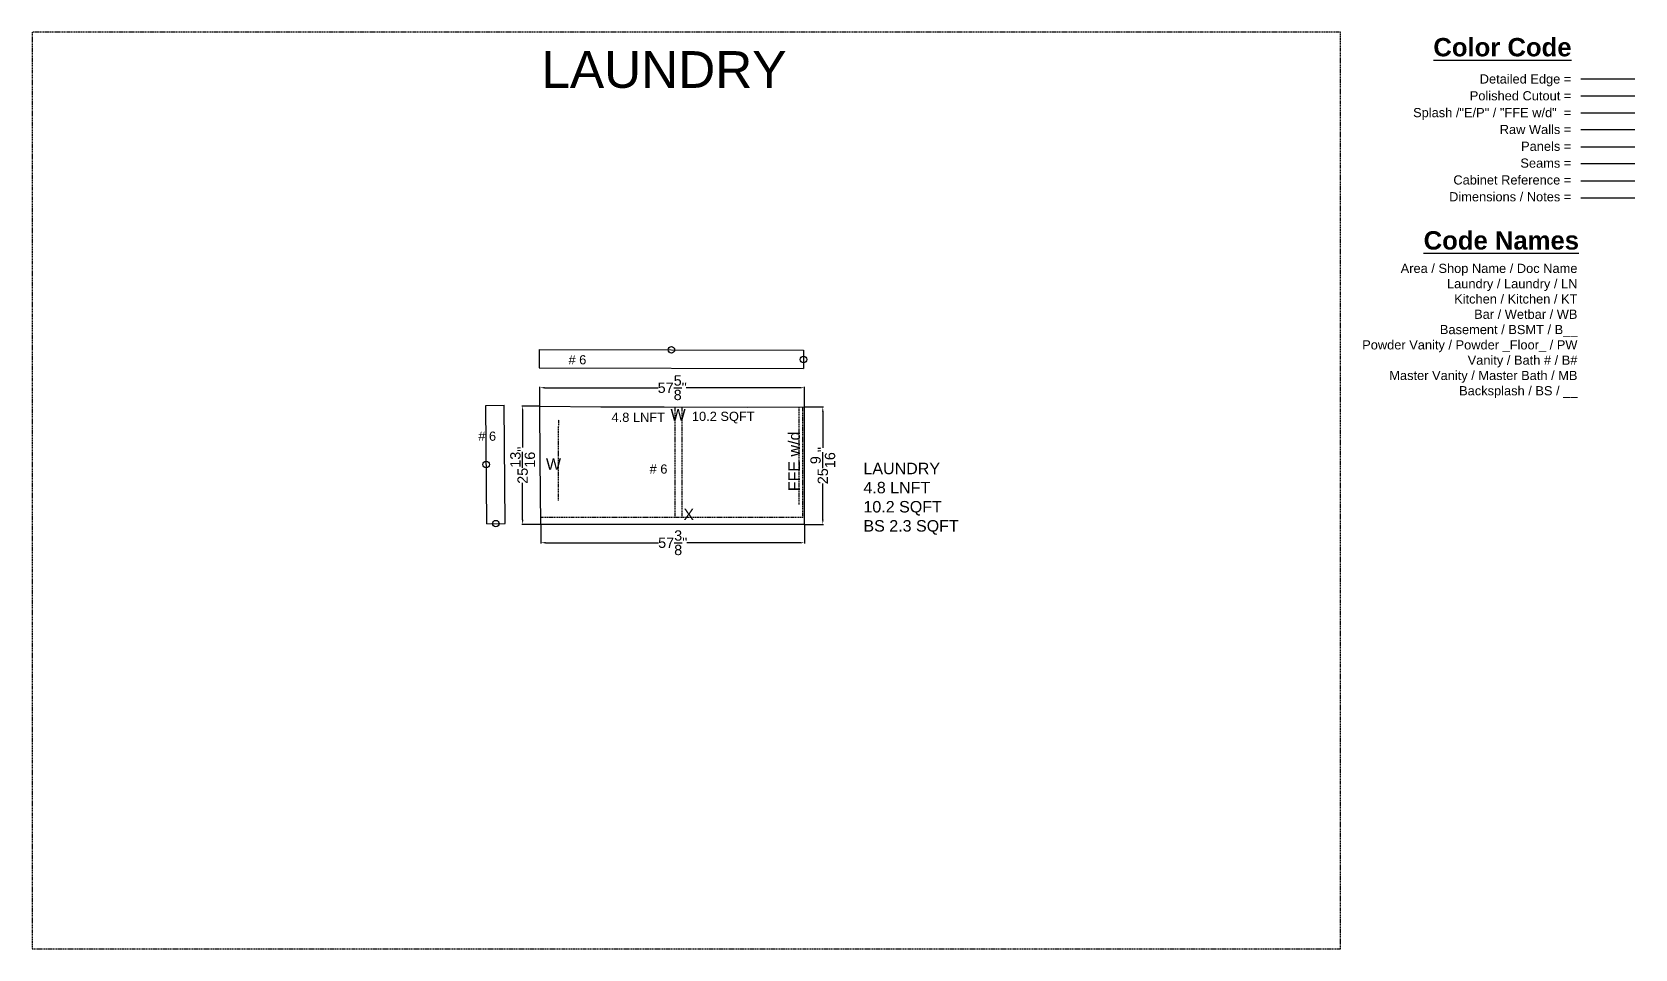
# Model space of a CAD drawing. Extents: x -347 to 953, y -714 to 758.
# Drawn here: x -90.2 to 259, y -268.7 to -68.9 of the extents above; entities that cross this region are included whole.
import ezdxf
from ezdxf.enums import TextEntityAlignment as Align

# ---------------------------------------------------------------- set-up
doc = ezdxf.new("R2010")
doc.units = 0
doc.header["$MEASUREMENT"] = 0
doc.linetypes.add('DASHED', pattern=[0.75, 0.5, -0.25])
doc.layers.get('0').update_dxf_attribs({"linetype": 'CONTINUOUS'})
doc.layers.get('Defpoints').update_dxf_attribs({"linetype": 'CONTINUOUS'})
for name, color, linetype in [('BACK_SPLASH', 211, 'CONTINUOUS'), ('BLUE_BLUE', 5, 'CONTINUOUS'), ('GREEN_TEXT', 90, 'CONTINUOUS'), ('ORANGE_CABS', 30, 'DASHED'), ('ORCHID_FFE', 193, 'CONTINUOUS'), ('RED_WALL', 1, 'CONTINUOUS')]:
    doc.layers.add(name, color=color, linetype=linetype)
doc.layers.add('No Print', color=8, linetype='CONTINUOUS', plot=False)
doc.layers.add('Reference', color=7, linetype='CONTINUOUS', transparency=0.5)
doc.styles.add('Model Text', font='arial.ttf', dxfattribs={"height": 2})
doc.styles.get("Standard").update_dxf_attribs({"font": 'arial.ttf'})
doc.dimstyles.get("Standard").update_dxf_attribs({"dimtxt": 2.25, "dimasz": 1, "dimexe": 0.18, "dimexo": 0.0625, "dimgap": 0.09, "dimtad": 0, "dimdec": 4, "dimzin": 0, "dimdsep": 46, "dimlunit": 5, "dimtxsty": 'Standard', "dimcen": 1, "dimclrd": 3, "dimclre": 3, "dimadec": 0, "dimazin": 0, "dimtfac": 1, "dimtdec": 4, "dimtofl": 0, "dimtmove": 0, "dimatfit": 3, "dimfxl": 1, "dimtolj": 1, "dimtzin": 0, "dimarcsym": 0})

msp = doc.modelspace()

# ---------------------------------------------------------------- texts
at = {"linetype": 'Continuous', "attachment_point": 1, "style": 'Model Text'}
for s, width, insert, char_height in [('LAUNDRY', 134.25107034, (20.738511, -73.07744), 8), ('{\\C3;LAUNDRY\\P}4.8 LNFT\\P10.2 SQFT{\\C3;\\P\\C6;BS 2.3 SQFT}', 29.66556514, (90.897788, -162.781406), 2.5)]:
    msp.add_mtext_dynamic_manual_height_columns(s, width=width, gutter_width=10, heights=[0], dxfattribs=dict(at, insert=insert, char_height=char_height))
at = {"linetype": 'Continuous', "char_height": 2, "attachment_point": 5, "style": 'Model Text'}
for s, insert in [('# 6', (28.579065, -140.354673)), ('4.8 LNFT', (41.840914, -152.887719)), ('10.2 SQFT', (60.354093, -152.937714)), ('# 6', (8.93195, -156.999501)), ('# 6', (46.25763, -164.158849))]:
    msp.add_mtext(s, dxfattribs=dict(at, insert=insert))
at = {"layer": 'GREEN_TEXT', "color": 90}
for s, p in [('W', (48.870791, -151.090497)), ('W', (21.726757, -161.821195)), ('X', (51.683626, -172.789922))]:
    msp.add_text(s, height=2.5, dxfattribs=at).set_placement(p, align=Align.TOP_LEFT)
msp.add_text('FFE w/d', height=2.5, rotation=90, dxfattribs=at).set_placement((74.554822, -168.989431), align=Align.TOP_LEFT)
at = {"layer": 'Reference', "linetype": 'Continuous', "attachment_point": 1, "style": 'Model Text'}
for s, width, insert, char_height in [('{\\fArial|b1|i0|c0|p34;\\LColor Code}', 68.7490007, (215.04769, -70.209528), 4), ('{\\fArial|b1|i0|c0|p34;\\LCode Names}', 49.99480422, (212.934431, -112.318372), 4), ('\\pxqr;{\\C2;Area / Shop Name / Doc Name\\P}Laundry / Laundry / LN\\PKitchen / Kitchen / KT\\PBar / Wetbar / WB\\PBasement / BSMT / B__\\PPowder Vanity / Powder _Floor_ / PW\\PVanity / Bath # / B#\\PMaster Vanity / Master Bath / MB\\PBacksplash / BS / __\\P\\P ', 71.98762307, (174.453216, -119.414262), 2)]:
    msp.add_mtext_dynamic_manual_height_columns(s, width=width, gutter_width=10, heights=[0], dxfattribs=dict(at, insert=insert, char_height=char_height))
at = {"layer": 'Reference', "linetype": 'Continuous', "insert": (204.115158, -78.136267), "char_height": 2, "attachment_point": 1, "line_spacing_factor": 1.1, "style": 'Model Text'}
msp.add_mtext_dynamic_manual_height_columns('\\pxqr;Detailed Edge =\\PPolished Cutout = \\PSplash /"E/P" / "FFE w/d"  =\\PRaw Walls = \\PPanels = \\PSeams =\\PCabinet Reference =\\PDimensions / Notes =    ', width=40.99871959, gutter_width=10, heights=[0], dxfattribs=at)

# ---------------------------------------------------------------- blocks, each defined once
blk = doc.blocks.new('*D136')
at = {"color": 3, "linetype": 'Continuous', "lineweight": -2, "transparency": 16777216}
for p, q in [((20.43, -150.36), (20.43, -146.25)), ((21.43, -146.43), (46.16, -146.43)), ((77.04, -146.43), (52.31, -146.43)), ((78.04, -150.55), (78.04, -146.25))]:
    blk.add_line(p, q, dxfattribs=at)
at = {"color": 3, "linetype": 'Continuous', "transparency": 16777216}
for points in [[(21.43, -146.26), (21.43, -146.59), (20.43, -146.43)], [(77.04, -146.26), (77.04, -146.59), (78.04, -146.43)]]:
    blk.add_solid(points, dxfattribs=at)
at = {"layer": 'Defpoints', "color": 0, "linetype": 'Continuous', "transparency": 16777216}
for p in [(78.04, -146.43), (20.43, -150.43), (78.04, -150.62)]:
    blk.add_point(p, dxfattribs=at)
at = {"color": 0, "linetype": 'Continuous', "transparency": 16777216, "insert": (49.24, -146.43), "char_height": 2.25, "attachment_point": 5}
blk.add_mtext('\\A1;57{\\H1x;\\S5/8;}"', dxfattribs=at)
blk = doc.blocks.new('*D137')
at = {"color": 3, "linetype": 'Continuous', "lineweight": -2, "transparency": 16777216}
for p, q in [((78.1, -150.62), (82.22, -150.62)), ((82.04, -151.62), (82.04, -159.56)), ((82.04, -175.21), (82.04, -167.27)), ((78.1, -176.21), (82.22, -176.21))]:
    blk.add_line(p, q, dxfattribs=at)
at = {"color": 3, "linetype": 'Continuous', "transparency": 16777216}
for points in [[(81.87, -151.62), (82.21, -151.62), (82.04, -150.62)], [(81.87, -175.21), (82.21, -175.21), (82.04, -176.21)]]:
    blk.add_solid(points, dxfattribs=at)
at = {"layer": 'Defpoints', "color": 0, "linetype": 'Continuous', "transparency": 16777216}
for p in [(78.04, -150.62), (78.04, -176.21), (82.04, -176.21)]:
    blk.add_point(p, dxfattribs=at)
at = {"color": 0, "linetype": 'Continuous', "transparency": 16777216, "insert": (82.04, -163.41), "char_height": 2.25, "attachment_point": 5, "rotation": 90}
blk.add_mtext('\\A1;25{\\H1x;\\S9/16;}"', dxfattribs=at)
blk = doc.blocks.new('*D138')
at = {"color": 3, "linetype": 'Continuous', "lineweight": -2, "transparency": 16777216}
for p, q in [((20.65, -176.27), (20.65, -180.39)), ((78.04, -176.27), (78.04, -180.39)), ((21.65, -180.21), (46.27, -180.21)), ((77.04, -180.21), (52.42, -180.21))]:
    blk.add_line(p, q, dxfattribs=at)
at = {"color": 3, "linetype": 'Continuous', "transparency": 16777216}
for points in [[(21.65, -180.04), (21.65, -180.38), (20.65, -180.21)], [(77.04, -180.04), (77.04, -180.38), (78.04, -180.21)]]:
    blk.add_solid(points, dxfattribs=at)
at = {"layer": 'Defpoints', "color": 0, "linetype": 'Continuous', "transparency": 16777216}
for p in [(20.65, -176.21), (78.04, -176.21), (20.65, -180.21)]:
    blk.add_point(p, dxfattribs=at)
at = {"color": 0, "linetype": 'Continuous', "transparency": 16777216, "insert": (49.35, -180.21), "char_height": 2.25, "attachment_point": 5}
blk.add_mtext('\\A1;57{\\H1x;\\S3/8;}"', dxfattribs=at)
blk = doc.blocks.new('*D139')
at = {"color": 3, "linetype": 'Continuous', "lineweight": -2, "transparency": 16777216}
for p, q in [((20.37, -150.43), (16.47, -150.43)), ((16.65, -151.43), (16.65, -159.46)), ((16.65, -175.21), (16.65, -167.18)), ((20.59, -176.21), (16.47, -176.21))]:
    blk.add_line(p, q, dxfattribs=at)
at = {"color": 3, "linetype": 'Continuous', "transparency": 16777216}
for points in [[(16.48, -151.43), (16.82, -151.43), (16.65, -150.43)], [(16.48, -175.21), (16.82, -175.21), (16.65, -176.21)]]:
    blk.add_solid(points, dxfattribs=at)
at = {"layer": 'Defpoints', "color": 0, "linetype": 'Continuous', "transparency": 16777216}
for p in [(16.65, -150.43), (20.43, -150.43), (20.65, -176.21)]:
    blk.add_point(p, dxfattribs=at)
at = {"color": 0, "linetype": 'Continuous', "transparency": 16777216, "insert": (16.65, -163.32), "char_height": 2.25, "attachment_point": 5, "rotation": 90}
blk.add_mtext('\\A1;25{\\H1x;\\S13/16;}"', dxfattribs=at)

# ---------------------------------------------------------------- dimensions: what is measured, and where the dimension line sits
at = {"linetype": 'Continuous'}
for base, p1, p2, picture, middle in [((78.041648, -146.426687), (20.431572, -150.426665), (78.041648, -150.61679), '*D136', (49.23661, -146.426687)), ((20.650249, -180.209757), (78.041648, -176.209757), (20.650249, -176.209757), '*D138', (49.345949, -180.209757))]:
    dim = msp.add_linear_dim(base=base, p1=p1, p2=p2, dimstyle='Standard', override={"dimpost": '"'}, dxfattribs=at)
    dim.commit()
    dim.dimension.update_dxf_attribs({"geometry": picture, "text_midpoint": middle})
for base, p1, p2, picture, middle in [((16.650393, -150.426665), (20.650249, -176.209757), (20.431572, -150.426665), '*D139', (16.650393, -163.318211)), ((82.041648, -176.209757), (78.041648, -150.61679), (78.041648, -176.209757), '*D137', (82.041648, -163.413273))]:
    dim = msp.add_linear_dim(base=base, p1=p1, p2=p2, angle=90, dimstyle='Standard', override={"dimpost": '"'}, dxfattribs=at)
    dim.commit()
    dim.dimension.update_dxf_attribs({"geometry": picture, "text_midpoint": middle})

# ---------------------------------------------------------------- linework, layer by layer
at = {"color": 5, "linetype": 'Continuous'}
msp.add_line((247.215601, -79.09169), (258.967766, -79.09169), dxfattribs=at)
at = {"color": 4, "linetype": 'Continuous'}
msp.add_line((247.215601, -82.815969), (258.967766, -82.815969), dxfattribs=at)
at = {"color": 6, "linetype": 'Continuous'}
msp.add_line((247.215601, -86.540246), (258.967766, -86.540246), dxfattribs=at)
at = {"color": 1, "linetype": 'Continuous'}
msp.add_line((247.215601, -90.184433), (258.967766, -90.184433), dxfattribs=at)
at = {"color": 143, "linetype": 'Continuous', "true_color": 0x7aafdf}
msp.add_line((247.215601, -93.904628), (258.967766, -93.904628), dxfattribs=at)
at = {"color": 30, "linetype": 'Continuous', "true_color": 0xf26722}
msp.add_line((247.215601, -97.598544), (258.967766, -97.598544), dxfattribs=at)
at = {"color": 30, "linetype": 'Continuous', "true_color": 0xf8991e}
msp.add_line((247.215601, -101.343062), (258.967766, -101.343062), dxfattribs=at)
at = {"color": 3, "linetype": 'Continuous'}
msp.add_line((247.215601, -105.011925), (258.967766, -105.011925), dxfattribs=at)
for centre in [(49.050834, -138.174641), (77.849272, -140.269693), (8.721918, -163.174003), (10.831185, -176.048586)]:
    msp.add_circle(centre, 0.707983, dxfattribs=at)
at = {"layer": 'BACK_SPLASH', "color": 211}
for p, q in [((20.245796, -138.079579), (20.232595, -142.079557)), ((20.245796, -138.079579), (77.855873, -138.269704)), ((77.855873, -138.269704), (77.842672, -142.269682)), ((20.232595, -142.079557), (77.842672, -142.269682)), ((8.612579, -150.282457), (12.612435, -150.248532)), ((8.831257, -176.065549), (8.612579, -150.282457)), ((12.831113, -176.031624), (12.612435, -150.248532)), ((8.831257, -176.065549), (12.831113, -176.031624))]:
    msp.add_line(p, q, dxfattribs=at)
at = {"layer": 'BLUE_BLUE', "color": 5}
msp.add_line((78.041648, -176.209757), (20.650249, -176.209757), dxfattribs=at)
at = {"layer": 'No Print', "linetype": 'DASHED', "ltscale": 0.5}
msp.add_lwpolyline([(-90.219854, -268.742404), (194.819558, -268.742404), (194.819558, -68.913496), (-90.219854, -68.913496)], close=True, dxfattribs=at)
at = {"layer": 'ORANGE_CABS', "color": 30, "linetype": 'DASHED', "ltscale": 0.5}
for p, q in [((24.430731, -171.015464), (24.507653, -153.320153)), ((49.916648, -174.709759), (49.916647, -150.616841)), ((51.416648, -174.709758), (51.416647, -150.616841)), ((76.919869, -171.84653), (76.919868, -150.621804)), ((77.666648, -174.709757), (77.666648, -150.618466)), ((77.666648, -174.709757), (20.634554, -174.709757))]:
    msp.add_line(p, q, dxfattribs=at)
at = {"layer": 'ORCHID_FFE', "color": 193}
msp.add_line((78.041648, -176.209757), (78.041648, -150.61679), dxfattribs=at)
at = {"layer": 'RED_WALL', "color": 1}
for p, q in [((20.431572, -150.426665), (33.662507, -150.578897)), ((20.503301, -162.165848), (20.431572, -150.426665)), ((33.662507, -150.578897), (47.505414, -150.60147)), ((47.505414, -150.60147), (65.579919, -150.672484)), ((65.579919, -150.672484), (78.041648, -150.61679)), ((20.650249, -176.209757), (20.503301, -162.165848))]:
    msp.add_line(p, q, dxfattribs=at)

msp.set_redraw_order([(e.dxf.handle, doc.entitydb.next_handle()) for e in msp.query("TEXT MTEXT ATTDEF DIMENSION ARC_DIMENSION")])  # texts and dimensions are drawn at this point

doc.saveas('drawing.dxf')
